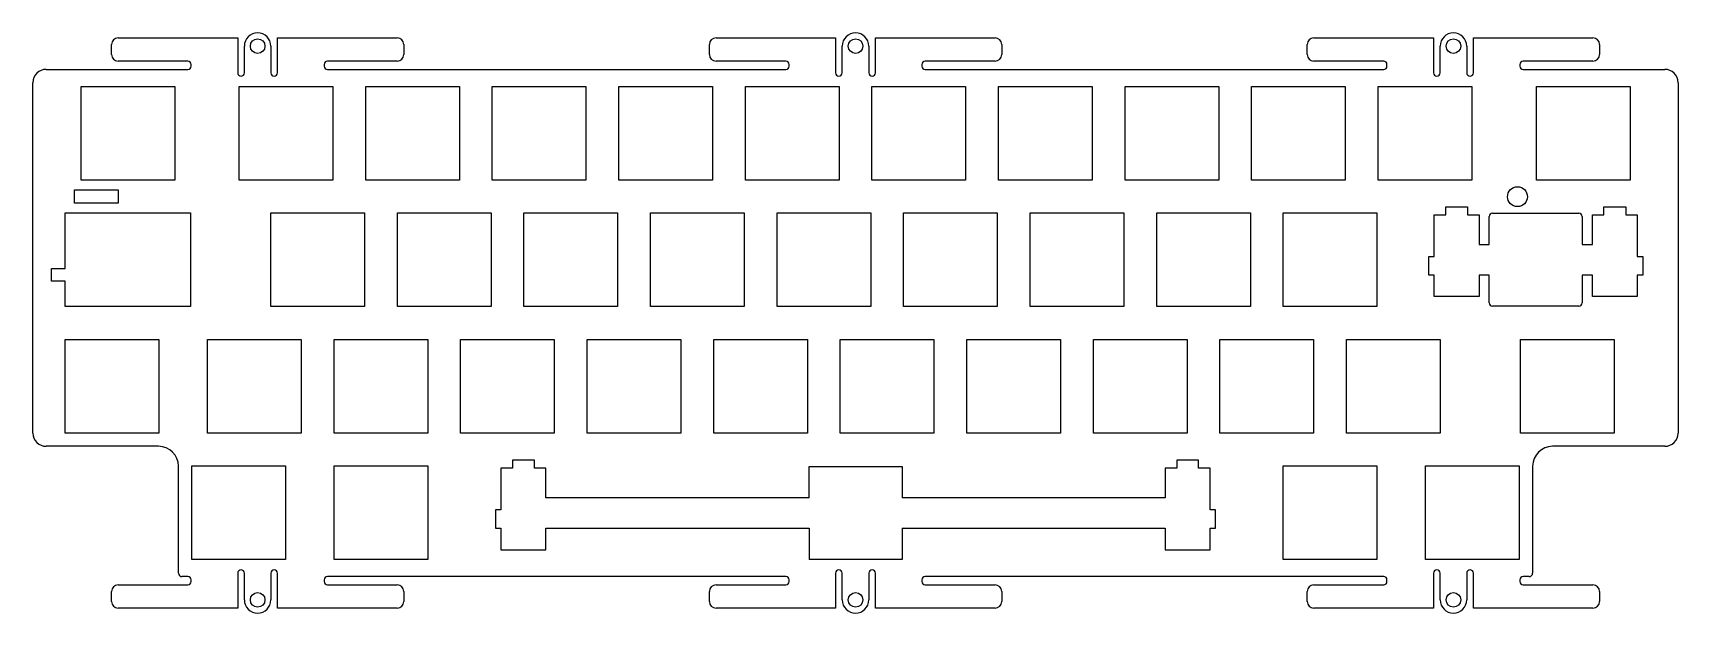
# Model space of a CAD drawing. Header units: millimetres. Extents: x 45 to 293, y -132 to -45.
import ezdxf

# ---------------------------------------------------------------- set-up
doc = ezdxf.new("R2010")
doc.units = ezdxf.units.MM
for name, color, linetype in [('Shape1640', 7, 'CONTINUOUS'), ('Shape1641', 7, 'CONTINUOUS'), ('Shape1642', 7, 'CONTINUOUS'), ('Shape1643', 7, 'CONTINUOUS'), ('Shape1644', 7, 'CONTINUOUS'), ('Shape1645', 7, 'CONTINUOUS'), ('Shape1646', 7, 'CONTINUOUS'), ('Shape1647', 7, 'CONTINUOUS'), ('Shape1648', 7, 'CONTINUOUS'), ('Shape1649', 7, 'CONTINUOUS'), ('Shape1650', 7, 'CONTINUOUS'), ('Shape1651', 7, 'CONTINUOUS'), ('Shape1652', 7, 'CONTINUOUS'), ('Shape1653', 7, 'CONTINUOUS'), ('Shape1654', 7, 'CONTINUOUS'), ('Shape1655', 7, 'CONTINUOUS'), ('Shape1656', 7, 'CONTINUOUS'), ('Shape1657', 7, 'CONTINUOUS'), ('Shape1658', 7, 'CONTINUOUS'), ('Shape1659', 7, 'CONTINUOUS'), ('Shape1660', 7, 'CONTINUOUS'), ('Shape1661', 7, 'CONTINUOUS'), ('Shape1662', 7, 'CONTINUOUS'), ('Shape1663', 7, 'CONTINUOUS'), ('Shape1664', 7, 'CONTINUOUS'), ('Shape1665', 7, 'CONTINUOUS'), ('Shape1666', 7, 'CONTINUOUS'), ('Shape1667', 7, 'CONTINUOUS'), ('Shape1668', 7, 'CONTINUOUS'), ('Shape1669', 7, 'CONTINUOUS'), ('Shape1670', 7, 'CONTINUOUS'), ('Shape1671', 7, 'CONTINUOUS'), ('Shape1672', 7, 'CONTINUOUS'), ('Shape1673', 7, 'CONTINUOUS'), ('Shape1674', 7, 'CONTINUOUS'), ('Shape1675', 7, 'CONTINUOUS'), ('Shape1676', 7, 'CONTINUOUS'), ('Shape1677', 7, 'CONTINUOUS'), ('Shape1678', 7, 'CONTINUOUS'), ('Shape1679', 7, 'CONTINUOUS'), ('Shape1680', 7, 'CONTINUOUS'), ('Shape1681', 7, 'CONTINUOUS'), ('Shape1682', 7, 'CONTINUOUS'), ('Shape1683', 7, 'CONTINUOUS'), ('Shape1684', 7, 'CONTINUOUS'), ('Shape1685', 7, 'CONTINUOUS'), ('Shape1686', 7, 'CONTINUOUS'), ('Shape1687', 7, 'CONTINUOUS'), ('Shape1688', 7, 'CONTINUOUS'), ('Shape1689', 7, 'CONTINUOUS'), ('Shape1690', 7, 'CONTINUOUS'), ('Shape1691', 7, 'CONTINUOUS'), ('Shape1692', 7, 'CONTINUOUS'), ('Shape1693', 7, 'CONTINUOUS'), ('Shape1694', 7, 'CONTINUOUS'), ('Shape1695', 7, 'CONTINUOUS'), ('Shape1696', 7, 'CONTINUOUS'), ('Shape1697', 7, 'CONTINUOUS'), ('Shape1698', 7, 'CONTINUOUS'), ('Shape1699', 7, 'CONTINUOUS'), ('Shape1700', 7, 'CONTINUOUS'), ('Shape1701', 7, 'CONTINUOUS'), ('Shape1702', 7, 'CONTINUOUS'), ('Shape1703', 7, 'CONTINUOUS'), ('Shape1704', 7, 'CONTINUOUS'), ('Shape1705', 7, 'CONTINUOUS'), ('Shape1706', 7, 'CONTINUOUS'), ('Shape1707', 7, 'CONTINUOUS'), ('Shape1708', 7, 'CONTINUOUS'), ('Shape1709', 7, 'CONTINUOUS'), ('Shape1710', 7, 'CONTINUOUS'), ('Shape1711', 7, 'CONTINUOUS'), ('Shape1712', 7, 'CONTINUOUS'), ('Shape1713', 7, 'CONTINUOUS'), ('Shape1714', 7, 'CONTINUOUS'), ('Shape1715', 7, 'CONTINUOUS'), ('Shape1716', 7, 'CONTINUOUS'), ('Shape1717', 7, 'CONTINUOUS'), ('Shape1718', 7, 'CONTINUOUS'), ('Shape1719', 7, 'CONTINUOUS'), ('Shape1720', 7, 'CONTINUOUS'), ('Shape1721', 7, 'CONTINUOUS'), ('Shape1722', 7, 'CONTINUOUS'), ('Shape1723', 7, 'CONTINUOUS'), ('Shape1724', 7, 'CONTINUOUS'), ('Shape1725', 7, 'CONTINUOUS'), ('Shape1726', 7, 'CONTINUOUS'), ('Shape1727', 7, 'CONTINUOUS'), ('Shape1728', 7, 'CONTINUOUS'), ('Shape1729', 7, 'CONTINUOUS'), ('Shape1730', 7, 'CONTINUOUS'), ('Shape1731', 7, 'CONTINUOUS'), ('Shape1732', 7, 'CONTINUOUS'), ('Shape1733', 7, 'CONTINUOUS'), ('Shape1734', 7, 'CONTINUOUS'), ('Shape1735', 7, 'CONTINUOUS'), ('Shape1736', 7, 'CONTINUOUS'), ('Shape1737', 7, 'CONTINUOUS'), ('Shape1738', 7, 'CONTINUOUS'), ('Shape1739', 7, 'CONTINUOUS'), ('Shape1740', 7, 'CONTINUOUS'), ('Shape1741', 7, 'CONTINUOUS'), ('Shape1742', 7, 'CONTINUOUS'), ('Shape1743', 7, 'CONTINUOUS'), ('Shape1744', 7, 'CONTINUOUS'), ('Shape1745', 7, 'CONTINUOUS'), ('Shape1746', 7, 'CONTINUOUS'), ('Shape1747', 7, 'CONTINUOUS'), ('Shape1748', 7, 'CONTINUOUS'), ('Shape1749', 7, 'CONTINUOUS'), ('Shape1750', 7, 'CONTINUOUS'), ('Shape1751', 7, 'CONTINUOUS'), ('Shape1752', 7, 'CONTINUOUS'), ('Shape1753', 7, 'CONTINUOUS'), ('Shape1754', 7, 'CONTINUOUS'), ('Shape1755', 7, 'CONTINUOUS'), ('Shape1756', 7, 'CONTINUOUS'), ('Shape1757', 7, 'CONTINUOUS'), ('Shape1758', 7, 'CONTINUOUS'), ('Shape1759', 7, 'CONTINUOUS'), ('Shape1760', 7, 'CONTINUOUS'), ('Shape1761', 7, 'CONTINUOUS'), ('Shape1762', 7, 'CONTINUOUS'), ('Shape1763', 7, 'CONTINUOUS'), ('Shape1764', 7, 'CONTINUOUS'), ('Shape1765', 7, 'CONTINUOUS'), ('Shape1766', 7, 'CONTINUOUS'), ('Shape1767', 7, 'CONTINUOUS'), ('Shape1768', 7, 'CONTINUOUS'), ('Shape1769', 7, 'CONTINUOUS'), ('Shape1770', 7, 'CONTINUOUS'), ('Shape1771', 7, 'CONTINUOUS'), ('Shape1772', 7, 'CONTINUOUS'), ('Shape1773', 7, 'CONTINUOUS'), ('Shape1774', 7, 'CONTINUOUS'), ('Shape1775', 7, 'CONTINUOUS'), ('Shape1776', 7, 'CONTINUOUS'), ('Shape1777', 7, 'CONTINUOUS'), ('Shape1778', 7, 'CONTINUOUS'), ('Shape1779', 7, 'CONTINUOUS'), ('Shape1780', 7, 'CONTINUOUS'), ('Shape1781', 7, 'CONTINUOUS'), ('Shape1782', 7, 'CONTINUOUS'), ('Shape1783', 7, 'CONTINUOUS'), ('Shape1784', 7, 'CONTINUOUS'), ('Shape1785', 7, 'CONTINUOUS'), ('Shape1786', 7, 'CONTINUOUS'), ('Shape1787', 7, 'CONTINUOUS'), ('Shape1788', 7, 'CONTINUOUS'), ('Shape1789', 7, 'CONTINUOUS'), ('Shape1790', 7, 'CONTINUOUS'), ('Shape1791', 7, 'CONTINUOUS'), ('Shape1792', 7, 'CONTINUOUS'), ('Shape1793', 7, 'CONTINUOUS'), ('Shape1794', 7, 'CONTINUOUS'), ('Shape1795', 7, 'CONTINUOUS'), ('Shape1796', 7, 'CONTINUOUS'), ('Shape1797', 7, 'CONTINUOUS'), ('Shape1798', 7, 'CONTINUOUS'), ('Shape1799', 7, 'CONTINUOUS'), ('Shape1800', 7, 'CONTINUOUS'), ('Shape1801', 7, 'CONTINUOUS'), ('Shape1802', 7, 'CONTINUOUS'), ('Shape1803', 7, 'CONTINUOUS'), ('Shape1804', 7, 'CONTINUOUS'), ('Shape1805', 7, 'CONTINUOUS'), ('Shape1806', 7, 'CONTINUOUS'), ('Shape1807', 7, 'CONTINUOUS'), ('Shape1808', 7, 'CONTINUOUS'), ('Shape1809', 7, 'CONTINUOUS'), ('Shape1810', 7, 'CONTINUOUS'), ('Shape1811', 7, 'CONTINUOUS'), ('Shape1812', 7, 'CONTINUOUS'), ('Shape1813', 7, 'CONTINUOUS'), ('Shape1814', 7, 'CONTINUOUS'), ('Shape1815', 7, 'CONTINUOUS'), ('Shape1816', 7, 'CONTINUOUS'), ('Shape1817', 7, 'CONTINUOUS'), ('Shape2060', 7, 'CONTINUOUS'), ('Shape2061', 7, 'CONTINUOUS'), ('Shape2062', 7, 'CONTINUOUS'), ('Shape2063', 7, 'CONTINUOUS'), ('Shape2064', 7, 'CONTINUOUS'), ('Shape2065', 7, 'CONTINUOUS'), ('Shape2066', 7, 'CONTINUOUS'), ('Shape2067', 7, 'CONTINUOUS'), ('Shape2068', 7, 'CONTINUOUS'), ('Shape2069', 7, 'CONTINUOUS'), ('Shape2070', 7, 'CONTINUOUS'), ('Shape2071', 7, 'CONTINUOUS'), ('Shape2072', 7, 'CONTINUOUS'), ('Shape2073', 7, 'CONTINUOUS'), ('Shape2074', 7, 'CONTINUOUS'), ('Shape2075', 7, 'CONTINUOUS'), ('Shape2076', 7, 'CONTINUOUS'), ('Shape2077', 7, 'CONTINUOUS'), ('Shape2078', 7, 'CONTINUOUS'), ('Shape2079', 7, 'CONTINUOUS'), ('Shape2080', 7, 'CONTINUOUS'), ('Shape2081', 7, 'CONTINUOUS'), ('Shape2082', 7, 'CONTINUOUS'), ('Shape2083', 7, 'CONTINUOUS'), ('Shape2084', 7, 'CONTINUOUS'), ('Shape2085', 7, 'CONTINUOUS'), ('Shape2086', 7, 'CONTINUOUS'), ('Shape2087', 7, 'CONTINUOUS'), ('Shape2088', 7, 'CONTINUOUS'), ('Shape2089', 7, 'CONTINUOUS'), ('Shape2090', 7, 'CONTINUOUS'), ('Shape2091', 7, 'CONTINUOUS'), ('Shape2092', 7, 'CONTINUOUS'), ('Shape2093', 7, 'CONTINUOUS'), ('Shape2094', 7, 'CONTINUOUS'), ('Shape2095', 7, 'CONTINUOUS'), ('Shape2096', 7, 'CONTINUOUS'), ('Shape2097', 7, 'CONTINUOUS'), ('Shape2098', 7, 'CONTINUOUS'), ('Shape2099', 7, 'CONTINUOUS'), ('Shape2100', 7, 'CONTINUOUS'), ('Shape2101', 7, 'CONTINUOUS'), ('Shape2102', 7, 'CONTINUOUS'), ('Shape2103', 7, 'CONTINUOUS'), ('Shape2104', 7, 'CONTINUOUS'), ('Shape2105', 7, 'CONTINUOUS'), ('Shape2106', 7, 'CONTINUOUS'), ('Shape2107', 7, 'CONTINUOUS'), ('Shape2108', 7, 'CONTINUOUS'), ('Shape2109', 7, 'CONTINUOUS'), ('Shape2110', 7, 'CONTINUOUS'), ('Shape2111', 7, 'CONTINUOUS'), ('Shape2112', 7, 'CONTINUOUS'), ('Shape2113', 7, 'CONTINUOUS'), ('Shape2114', 7, 'CONTINUOUS'), ('Shape2115', 7, 'CONTINUOUS'), ('Shape2116', 7, 'CONTINUOUS'), ('Shape2117', 7, 'CONTINUOUS'), ('Shape2118', 7, 'CONTINUOUS'), ('Shape2119', 7, 'CONTINUOUS'), ('Shape2120', 7, 'CONTINUOUS'), ('Shape2121', 7, 'CONTINUOUS'), ('Shape2122', 7, 'CONTINUOUS'), ('Shape2123', 7, 'CONTINUOUS'), ('Shape2124', 7, 'CONTINUOUS'), ('Shape2125', 7, 'CONTINUOUS'), ('Shape2126', 7, 'CONTINUOUS'), ('Shape2127', 7, 'CONTINUOUS'), ('Shape2128', 7, 'CONTINUOUS'), ('Shape2129', 7, 'CONTINUOUS'), ('Shape2130', 7, 'CONTINUOUS'), ('Shape2131', 7, 'CONTINUOUS'), ('Shape2132', 7, 'CONTINUOUS'), ('Shape2133', 7, 'CONTINUOUS'), ('Shape2134', 7, 'CONTINUOUS'), ('Shape2135', 7, 'CONTINUOUS'), ('Shape2136', 7, 'CONTINUOUS'), ('Shape2137', 7, 'CONTINUOUS'), ('Shape2138', 7, 'CONTINUOUS'), ('Shape2139', 7, 'CONTINUOUS'), ('Shape2140', 7, 'CONTINUOUS'), ('Shape2141', 7, 'CONTINUOUS'), ('Shape2142', 7, 'CONTINUOUS'), ('Shape2143', 7, 'CONTINUOUS'), ('Shape2144', 7, 'CONTINUOUS'), ('Shape2145', 7, 'CONTINUOUS'), ('Shape2146', 7, 'CONTINUOUS'), ('Shape2147', 7, 'CONTINUOUS'), ('Shape2148', 7, 'CONTINUOUS'), ('Shape2149', 7, 'CONTINUOUS'), ('Shape2150', 7, 'CONTINUOUS'), ('Shape2151', 7, 'CONTINUOUS'), ('Shape2152', 7, 'CONTINUOUS'), ('Shape2153', 7, 'CONTINUOUS'), ('Shape2154', 7, 'CONTINUOUS'), ('Shape2155', 7, 'CONTINUOUS'), ('Shape2156', 7, 'CONTINUOUS'), ('Shape2157', 7, 'CONTINUOUS'), ('Shape2158', 7, 'CONTINUOUS'), ('Shape2159', 7, 'CONTINUOUS'), ('Shape2160', 7, 'CONTINUOUS'), ('Shape2161', 7, 'CONTINUOUS'), ('Shape2162', 7, 'CONTINUOUS'), ('Shape2163', 7, 'CONTINUOUS'), ('Shape2164', 7, 'CONTINUOUS'), ('Shape2165', 7, 'CONTINUOUS'), ('Shape2166', 7, 'CONTINUOUS'), ('Shape2167', 7, 'CONTINUOUS'), ('Shape2168', 7, 'CONTINUOUS'), ('Shape2169', 7, 'CONTINUOUS'), ('Shape2170', 7, 'CONTINUOUS'), ('Shape2171', 7, 'CONTINUOUS'), ('Shape2172', 7, 'CONTINUOUS'), ('Shape2173', 7, 'CONTINUOUS'), ('Shape2174', 7, 'CONTINUOUS'), ('Shape2175', 7, 'CONTINUOUS'), ('Shape2176', 7, 'CONTINUOUS'), ('Shape2177', 7, 'CONTINUOUS'), ('Shape2178', 7, 'CONTINUOUS'), ('Shape2179', 7, 'CONTINUOUS'), ('Shape2180', 7, 'CONTINUOUS'), ('Shape2181', 7, 'CONTINUOUS'), ('Shape2182', 7, 'CONTINUOUS'), ('Shape2183', 7, 'CONTINUOUS'), ('Shape2184', 7, 'CONTINUOUS'), ('Shape2185', 7, 'CONTINUOUS'), ('Shape2186', 7, 'CONTINUOUS'), ('Shape2187', 7, 'CONTINUOUS'), ('Shape2188', 7, 'CONTINUOUS'), ('Shape2189', 7, 'CONTINUOUS'), ('Shape2190', 7, 'CONTINUOUS'), ('Shape2191', 7, 'CONTINUOUS'), ('Shape2192', 7, 'CONTINUOUS'), ('Shape2193', 7, 'CONTINUOUS'), ('Shape2194', 7, 'CONTINUOUS'), ('Shape2195', 7, 'CONTINUOUS'), ('Shape2196', 7, 'CONTINUOUS'), ('Shape2197', 7, 'CONTINUOUS'), ('Shape2198', 7, 'CONTINUOUS'), ('Shape2199', 7, 'CONTINUOUS'), ('Shape2200', 7, 'CONTINUOUS'), ('Shape2201', 7, 'CONTINUOUS'), ('Shape2202', 7, 'CONTINUOUS'), ('Shape2203', 7, 'CONTINUOUS'), ('Shape2204', 7, 'CONTINUOUS'), ('Shape2205', 7, 'CONTINUOUS'), ('Shape2206', 7, 'CONTINUOUS'), ('Shape2207', 7, 'CONTINUOUS'), ('Shape2208', 7, 'CONTINUOUS'), ('Shape2209', 7, 'CONTINUOUS'), ('Shape2210', 7, 'CONTINUOUS'), ('Shape2211', 7, 'CONTINUOUS'), ('Shape2212', 7, 'CONTINUOUS'), ('Shape2213', 7, 'CONTINUOUS'), ('Shape2214', 7, 'CONTINUOUS'), ('Shape2215', 7, 'CONTINUOUS'), ('Shape2216', 7, 'CONTINUOUS'), ('Shape2217', 7, 'CONTINUOUS'), ('Shape2218', 7, 'CONTINUOUS'), ('Shape2219', 7, 'CONTINUOUS'), ('Shape2220', 7, 'CONTINUOUS'), ('Shape2221', 7, 'CONTINUOUS'), ('Shape2222', 7, 'CONTINUOUS'), ('Shape2223', 7, 'CONTINUOUS'), ('Shape2224', 7, 'CONTINUOUS'), ('Shape2225', 7, 'CONTINUOUS'), ('Shape2226', 7, 'CONTINUOUS'), ('Shape2227', 7, 'CONTINUOUS'), ('Shape2228', 7, 'CONTINUOUS'), ('Shape2229', 7, 'CONTINUOUS'), ('Shape2230', 7, 'CONTINUOUS'), ('Shape2231', 7, 'CONTINUOUS'), ('Shape2232', 7, 'CONTINUOUS'), ('Shape2233', 7, 'CONTINUOUS'), ('Shape2234', 7, 'CONTINUOUS'), ('Shape2235', 7, 'CONTINUOUS'), ('Shape2236', 7, 'CONTINUOUS'), ('Shape2237', 7, 'CONTINUOUS'), ('Shape2238', 7, 'CONTINUOUS'), ('Shape2239', 7, 'CONTINUOUS'), ('Shape2240', 7, 'CONTINUOUS'), ('Shape2241', 7, 'CONTINUOUS'), ('Shape2242', 7, 'CONTINUOUS'), ('Shape2243', 7, 'CONTINUOUS'), ('Shape2244', 7, 'CONTINUOUS'), ('Shape2245', 7, 'CONTINUOUS'), ('Shape2246', 7, 'CONTINUOUS'), ('Shape2247', 7, 'CONTINUOUS'), ('Shape2248', 7, 'CONTINUOUS'), ('Shape2249', 7, 'CONTINUOUS'), ('Shape2250', 7, 'CONTINUOUS'), ('Shape2251', 7, 'CONTINUOUS'), ('Shape2252', 7, 'CONTINUOUS'), ('Shape2253', 7, 'CONTINUOUS'), ('Shape2254', 7, 'CONTINUOUS'), ('Shape2255', 7, 'CONTINUOUS'), ('Shape2256', 7, 'CONTINUOUS'), ('Shape2257', 7, 'CONTINUOUS'), ('Shape2258', 7, 'CONTINUOUS'), ('Shape2259', 7, 'CONTINUOUS'), ('Shape2260', 7, 'CONTINUOUS'), ('Shape2261', 7, 'CONTINUOUS'), ('Shape2262', 7, 'CONTINUOUS'), ('Shape2263', 7, 'CONTINUOUS'), ('Shape2264', 7, 'CONTINUOUS'), ('Shape2265', 7, 'CONTINUOUS'), ('Shape2266', 7, 'CONTINUOUS'), ('Shape2267', 7, 'CONTINUOUS'), ('Shape2268', 7, 'CONTINUOUS'), ('Shape2269', 7, 'CONTINUOUS'), ('Shape2270', 7, 'CONTINUOUS'), ('Shape2271', 7, 'CONTINUOUS'), ('Shape2272', 7, 'CONTINUOUS'), ('Shape2273', 7, 'CONTINUOUS'), ('Shape2274', 7, 'CONTINUOUS'), ('Shape2275', 7, 'CONTINUOUS'), ('Shape2444', 7, 'CONTINUOUS'), ('Shape2445', 7, 'CONTINUOUS'), ('Shape2446', 7, 'CONTINUOUS'), ('Shape2447', 7, 'CONTINUOUS'), ('Shape2448', 7, 'CONTINUOUS'), ('Shape2449', 7, 'CONTINUOUS'), ('Shape2450', 7, 'CONTINUOUS'), ('Shape2451', 7, 'CONTINUOUS'), ('Shape2464', 7, 'CONTINUOUS')]:
    doc.layers.add(name, color=color, linetype=linetype)

msp = doc.modelspace()

# ---------------------------------------------------------------- linework, layer by layer
at = {"layer": 'Shape1640'}
msp.add_circle((259.105, -46.8481), 1.1, dxfattribs=at)
at = {"layer": 'Shape1641'}
msp.add_circle((169.105, -46.8481), 1.1, dxfattribs=at)
at = {"layer": 'Shape1642'}
msp.add_circle((79.105, -46.8481), 1.1, dxfattribs=at)
at = {"layer": 'Shape1643'}
msp.add_circle((259.105, -130.247), 1.1, dxfattribs=at)
at = {"layer": 'Shape1644'}
msp.add_circle((169.105, -130.247), 1.1, dxfattribs=at)
at = {"layer": 'Shape1645'}
msp.add_circle((79.105, -130.247), 1.1, dxfattribs=at)
at = {"layer": 'Shape1646'}
msp.add_line((270.525, -126.747), (269.605, -126.747), dxfattribs=at)
at = {"layer": 'Shape1647'}
msp.add_arc((269.605, -127.247), 0.5, 90, 180, dxfattribs=at)
at = {"layer": 'Shape1648'}
msp.add_line((269.105, -127.247), (269.105, -127.497), dxfattribs=at)
at = {"layer": 'Shape1649'}
msp.add_arc((269.605, -127.497), 0.5, 180, -90, dxfattribs=at)
at = {"layer": 'Shape1650'}
msp.add_line((269.605, -127.997), (280.105, -127.997), dxfattribs=at)
at = {"layer": 'Shape1651'}
msp.add_arc((280.105, -128.997), 1, 0, 90, dxfattribs=at)
at = {"layer": 'Shape1652'}
msp.add_line((281.105, -128.997), (281.105, -130.497), dxfattribs=at)
at = {"layer": 'Shape1653'}
msp.add_arc((280.105, -130.497), 1, -90, 0, dxfattribs=at)
at = {"layer": 'Shape1654'}
msp.add_line((280.105, -131.497), (262.105, -131.497), dxfattribs=at)
at = {"layer": 'Shape1655'}
msp.add_line((262.105, -131.497), (262.105, -126.247), dxfattribs=at)
at = {"layer": 'Shape1656'}
msp.add_arc((261.605, -126.247), 0.5, 0, 180, dxfattribs=at)
at = {"layer": 'Shape1657'}
msp.add_line((261.105, -126.247), (261.105, -130.247), dxfattribs=at)
at = {"layer": 'Shape1658'}
msp.add_arc((259.105, -130.247), 2, 180, 0, dxfattribs=at)
at = {"layer": 'Shape1659'}
msp.add_line((257.105, -130.247), (257.105, -126.247), dxfattribs=at)
at = {"layer": 'Shape1660'}
msp.add_arc((256.605, -126.247), 0.5, 0, 180, dxfattribs=at)
at = {"layer": 'Shape1661'}
msp.add_line((256.105, -126.247), (256.105, -131.497), dxfattribs=at)
at = {"layer": 'Shape1662'}
msp.add_line((256.105, -131.497), (238.105, -131.497), dxfattribs=at)
at = {"layer": 'Shape1663'}
msp.add_arc((238.105, -130.497), 1, 180, -90, dxfattribs=at)
at = {"layer": 'Shape1664'}
msp.add_line((237.105, -130.497), (237.105, -128.997), dxfattribs=at)
at = {"layer": 'Shape1665'}
msp.add_arc((238.105, -128.997), 1, 90, 180, dxfattribs=at)
at = {"layer": 'Shape1666'}
msp.add_line((238.105, -127.997), (248.605, -127.997), dxfattribs=at)
at = {"layer": 'Shape1667'}
msp.add_arc((248.605, -127.497), 0.5, -90, 0, dxfattribs=at)
at = {"layer": 'Shape1668'}
msp.add_line((249.105, -127.497), (249.105, -127.247), dxfattribs=at)
at = {"layer": 'Shape1669'}
msp.add_arc((248.605, -127.247), 0.5, 0, 90, dxfattribs=at)
at = {"layer": 'Shape1670'}
msp.add_line((248.605, -126.747), (179.605, -126.747), dxfattribs=at)
at = {"layer": 'Shape1671'}
msp.add_arc((179.605, -127.247), 0.5, 90, 180, dxfattribs=at)
at = {"layer": 'Shape1672'}
msp.add_line((179.105, -127.247), (179.105, -127.497), dxfattribs=at)
at = {"layer": 'Shape1673'}
msp.add_arc((179.605, -127.497), 0.5, 180, -90, dxfattribs=at)
at = {"layer": 'Shape1674'}
msp.add_line((179.605, -127.997), (190.105, -127.997), dxfattribs=at)
at = {"layer": 'Shape1675'}
msp.add_arc((190.105, -128.997), 1, 0, 90, dxfattribs=at)
at = {"layer": 'Shape1676'}
msp.add_line((191.105, -128.997), (191.105, -130.497), dxfattribs=at)
at = {"layer": 'Shape1677'}
msp.add_arc((190.105, -130.497), 1, -90, 0, dxfattribs=at)
at = {"layer": 'Shape1678'}
msp.add_line((190.105, -131.497), (172.105, -131.497), dxfattribs=at)
at = {"layer": 'Shape1679'}
msp.add_line((172.105, -131.497), (172.105, -126.247), dxfattribs=at)
at = {"layer": 'Shape1680'}
msp.add_arc((171.605, -126.247), 0.5, 0, 180, dxfattribs=at)
at = {"layer": 'Shape1681'}
msp.add_line((171.105, -126.247), (171.105, -130.247), dxfattribs=at)
at = {"layer": 'Shape1682'}
msp.add_arc((169.105, -130.247), 2, 180, 0, dxfattribs=at)
at = {"layer": 'Shape1683'}
msp.add_line((167.105, -130.247), (167.105, -126.247), dxfattribs=at)
at = {"layer": 'Shape1684'}
msp.add_arc((166.605, -126.247), 0.5, 0, 180, dxfattribs=at)
at = {"layer": 'Shape1685'}
msp.add_line((166.105, -126.247), (166.105, -131.497), dxfattribs=at)
at = {"layer": 'Shape1686'}
msp.add_line((166.105, -131.497), (148.105, -131.497), dxfattribs=at)
at = {"layer": 'Shape1687'}
msp.add_arc((148.105, -130.497), 1, 180, -90, dxfattribs=at)
at = {"layer": 'Shape1688'}
msp.add_line((147.105, -130.497), (147.105, -128.997), dxfattribs=at)
at = {"layer": 'Shape1689'}
msp.add_arc((148.105, -128.997), 1, 90, 180, dxfattribs=at)
at = {"layer": 'Shape1690'}
msp.add_line((148.105, -127.997), (158.605, -127.997), dxfattribs=at)
at = {"layer": 'Shape1691'}
msp.add_arc((158.605, -127.497), 0.5, -90, 0, dxfattribs=at)
at = {"layer": 'Shape1692'}
msp.add_line((159.105, -127.497), (159.105, -127.247), dxfattribs=at)
at = {"layer": 'Shape1693'}
msp.add_arc((158.605, -127.247), 0.5, 0, 90, dxfattribs=at)
at = {"layer": 'Shape1694'}
msp.add_line((158.605, -126.747), (89.605, -126.747), dxfattribs=at)
at = {"layer": 'Shape1695'}
msp.add_arc((89.605, -127.247), 0.5, 90, 180, dxfattribs=at)
at = {"layer": 'Shape1696'}
msp.add_line((89.105, -127.247), (89.105, -127.497), dxfattribs=at)
at = {"layer": 'Shape1697'}
msp.add_arc((89.605, -127.497), 0.5, 180, -90, dxfattribs=at)
at = {"layer": 'Shape1698'}
msp.add_line((89.605, -127.997), (100.105, -127.997), dxfattribs=at)
at = {"layer": 'Shape1699'}
msp.add_arc((100.105, -128.997), 1, 0, 90, dxfattribs=at)
at = {"layer": 'Shape1700'}
msp.add_line((101.105, -128.997), (101.105, -130.497), dxfattribs=at)
at = {"layer": 'Shape1701'}
msp.add_arc((100.105, -130.497), 1, -90, 0, dxfattribs=at)
at = {"layer": 'Shape1702'}
msp.add_line((100.105, -131.497), (82.105, -131.497), dxfattribs=at)
at = {"layer": 'Shape1703'}
msp.add_line((82.105, -131.497), (82.105, -126.247), dxfattribs=at)
at = {"layer": 'Shape1704'}
msp.add_arc((81.605, -126.247), 0.5, 0, 180, dxfattribs=at)
at = {"layer": 'Shape1705'}
msp.add_line((81.105, -126.247), (81.105, -130.247), dxfattribs=at)
at = {"layer": 'Shape1706'}
msp.add_arc((79.105, -130.247), 2, 180, 0, dxfattribs=at)
at = {"layer": 'Shape1707'}
msp.add_line((77.105, -130.247), (77.105, -126.247), dxfattribs=at)
at = {"layer": 'Shape1708'}
msp.add_arc((76.605, -126.247), 0.5, 0, 180, dxfattribs=at)
at = {"layer": 'Shape1709'}
msp.add_line((76.105, -126.247), (76.105, -131.497), dxfattribs=at)
at = {"layer": 'Shape1710'}
msp.add_line((76.105, -131.497), (58.105, -131.497), dxfattribs=at)
at = {"layer": 'Shape1711'}
msp.add_arc((58.105, -130.497), 1, 180, -90, dxfattribs=at)
at = {"layer": 'Shape1712'}
msp.add_line((57.105, -130.497), (57.105, -128.997), dxfattribs=at)
at = {"layer": 'Shape1713'}
msp.add_arc((58.105, -128.997), 1, 90, 180, dxfattribs=at)
at = {"layer": 'Shape1714'}
msp.add_line((58.105, -127.997), (68.605, -127.997), dxfattribs=at)
at = {"layer": 'Shape1715'}
msp.add_arc((68.605, -127.497), 0.5, -90, 0, dxfattribs=at)
at = {"layer": 'Shape1716'}
msp.add_line((69.105, -127.497), (69.105, -127.247), dxfattribs=at)
at = {"layer": 'Shape1717'}
msp.add_arc((68.605, -127.247), 0.5, 0, 90, dxfattribs=at)
at = {"layer": 'Shape1718'}
msp.add_line((68.605, -126.747), (67.685, -126.747), dxfattribs=at)
at = {"layer": 'Shape1719'}
msp.add_arc((67.685, -126.247), 0.5, 180, -90, dxfattribs=at)
at = {"layer": 'Shape1720'}
msp.add_line((67.185, -126.247), (67.185, -110.122), dxfattribs=at)
at = {"layer": 'Shape1721'}
msp.add_arc((64.185, -110.122), 3, 0, 90, dxfattribs=at)
at = {"layer": 'Shape1722'}
msp.add_line((64.185, -107.122), (47.275, -107.122), dxfattribs=at)
at = {"layer": 'Shape1723'}
msp.add_arc((47.275, -105.122), 2, 180, -90, dxfattribs=at)
at = {"layer": 'Shape1724'}
msp.add_line((45.275, -105.122), (45.275, -52.3471), dxfattribs=at)
at = {"layer": 'Shape1725'}
msp.add_arc((47.275, -52.3471), 2, 90, 180, dxfattribs=at)
at = {"layer": 'Shape1726'}
msp.add_line((47.275, -50.3471), (68.605, -50.3471), dxfattribs=at)
at = {"layer": 'Shape1727'}
msp.add_arc((68.605, -49.8471), 0.5, -90, 0, dxfattribs=at)
at = {"layer": 'Shape1728'}
msp.add_line((69.105, -49.8471), (69.105, -49.5981), dxfattribs=at)
at = {"layer": 'Shape1729'}
msp.add_arc((68.605, -49.5981), 0.5, 0, 90, dxfattribs=at)
at = {"layer": 'Shape1730'}
msp.add_line((68.605, -49.0981), (58.105, -49.0981), dxfattribs=at)
at = {"layer": 'Shape1731'}
msp.add_arc((58.105, -48.0981), 1, 180, -90, dxfattribs=at)
at = {"layer": 'Shape1732'}
msp.add_line((57.105, -48.0981), (57.105, -46.5981), dxfattribs=at)
at = {"layer": 'Shape1733'}
msp.add_arc((58.105, -46.5981), 1, 90, 180, dxfattribs=at)
at = {"layer": 'Shape1734'}
msp.add_line((58.105, -45.5981), (76.105, -45.5981), dxfattribs=at)
at = {"layer": 'Shape1735'}
msp.add_line((76.105, -45.5981), (76.105, -50.8481), dxfattribs=at)
at = {"layer": 'Shape1736'}
msp.add_arc((76.605, -50.8481), 0.5, 180, 0, dxfattribs=at)
at = {"layer": 'Shape1737'}
msp.add_line((77.105, -50.8481), (77.105, -46.8481), dxfattribs=at)
at = {"layer": 'Shape1738'}
msp.add_arc((79.105, -46.8481), 2, 0, 180, dxfattribs=at)
at = {"layer": 'Shape1739'}
msp.add_line((81.105, -46.8481), (81.105, -50.8481), dxfattribs=at)
at = {"layer": 'Shape1740'}
msp.add_arc((81.605, -50.8481), 0.5, 180, 0, dxfattribs=at)
at = {"layer": 'Shape1741'}
msp.add_line((82.105, -50.8481), (82.105, -45.5981), dxfattribs=at)
at = {"layer": 'Shape1742'}
msp.add_line((82.105, -45.5981), (100.105, -45.5981), dxfattribs=at)
at = {"layer": 'Shape1743'}
msp.add_arc((100.105, -46.5981), 1, 0, 90, dxfattribs=at)
at = {"layer": 'Shape1744'}
msp.add_line((101.105, -46.5981), (101.105, -48.0981), dxfattribs=at)
at = {"layer": 'Shape1745'}
msp.add_arc((100.105, -48.0981), 1, -90, 0, dxfattribs=at)
at = {"layer": 'Shape1746'}
msp.add_line((100.105, -49.0981), (89.605, -49.0981), dxfattribs=at)
at = {"layer": 'Shape1747'}
msp.add_arc((89.605, -49.5981), 0.5, 90, 180, dxfattribs=at)
at = {"layer": 'Shape1748'}
msp.add_line((89.105, -49.5981), (89.105, -49.8471), dxfattribs=at)
at = {"layer": 'Shape1749'}
msp.add_arc((89.605, -49.8471), 0.5, 180, -90, dxfattribs=at)
at = {"layer": 'Shape1750'}
msp.add_line((89.605, -50.3471), (158.605, -50.3471), dxfattribs=at)
at = {"layer": 'Shape1751'}
msp.add_arc((158.605, -49.8471), 0.5, -90, 0, dxfattribs=at)
at = {"layer": 'Shape1752'}
msp.add_line((159.105, -49.8471), (159.105, -49.5981), dxfattribs=at)
at = {"layer": 'Shape1753'}
msp.add_arc((158.605, -49.5981), 0.5, 0, 90, dxfattribs=at)
at = {"layer": 'Shape1754'}
msp.add_line((158.605, -49.0981), (148.105, -49.0981), dxfattribs=at)
at = {"layer": 'Shape1755'}
msp.add_arc((148.105, -48.0981), 1, 180, -90, dxfattribs=at)
at = {"layer": 'Shape1756'}
msp.add_line((147.105, -48.0981), (147.105, -46.5981), dxfattribs=at)
at = {"layer": 'Shape1757'}
msp.add_arc((148.105, -46.5981), 1, 90, 180, dxfattribs=at)
at = {"layer": 'Shape1758'}
msp.add_line((148.105, -45.5981), (166.105, -45.5981), dxfattribs=at)
at = {"layer": 'Shape1759'}
msp.add_line((166.105, -45.5981), (166.105, -50.8481), dxfattribs=at)
at = {"layer": 'Shape1760'}
msp.add_arc((166.605, -50.8481), 0.5, 180, 0, dxfattribs=at)
at = {"layer": 'Shape1761'}
msp.add_line((167.105, -50.8481), (167.105, -46.8481), dxfattribs=at)
at = {"layer": 'Shape1762'}
msp.add_arc((169.105, -46.8481), 2, 0, 180, dxfattribs=at)
at = {"layer": 'Shape1763'}
msp.add_line((171.105, -46.8481), (171.105, -50.8481), dxfattribs=at)
at = {"layer": 'Shape1764'}
msp.add_arc((171.605, -50.8481), 0.5, 180, 0, dxfattribs=at)
at = {"layer": 'Shape1765'}
msp.add_line((172.105, -50.8481), (172.105, -45.5981), dxfattribs=at)
at = {"layer": 'Shape1766'}
msp.add_line((172.105, -45.5981), (190.105, -45.5981), dxfattribs=at)
at = {"layer": 'Shape1767'}
msp.add_arc((190.105, -46.5981), 1, 0, 90, dxfattribs=at)
at = {"layer": 'Shape1768'}
msp.add_line((191.105, -46.5981), (191.105, -48.0981), dxfattribs=at)
at = {"layer": 'Shape1769'}
msp.add_arc((190.105, -48.0981), 1, -90, 0, dxfattribs=at)
at = {"layer": 'Shape1770'}
msp.add_line((190.105, -49.0981), (179.605, -49.0981), dxfattribs=at)
at = {"layer": 'Shape1771'}
msp.add_arc((179.605, -49.5981), 0.5, 90, 180, dxfattribs=at)
at = {"layer": 'Shape1772'}
msp.add_line((179.105, -49.5981), (179.105, -49.8471), dxfattribs=at)
at = {"layer": 'Shape1773'}
msp.add_arc((179.605, -49.8471), 0.5, 180, -90, dxfattribs=at)
at = {"layer": 'Shape1774'}
msp.add_line((179.605, -50.3471), (248.605, -50.3471), dxfattribs=at)
at = {"layer": 'Shape1775'}
msp.add_arc((248.605, -49.8471), 0.5, -90, 0, dxfattribs=at)
at = {"layer": 'Shape1776'}
msp.add_line((249.105, -49.8471), (249.105, -49.5981), dxfattribs=at)
at = {"layer": 'Shape1777'}
msp.add_arc((248.605, -49.5981), 0.5, 0, 90, dxfattribs=at)
at = {"layer": 'Shape1778'}
msp.add_line((248.605, -49.0981), (238.105, -49.0981), dxfattribs=at)
at = {"layer": 'Shape1779'}
msp.add_arc((238.105, -48.0981), 1, 180, -90, dxfattribs=at)
at = {"layer": 'Shape1780'}
msp.add_line((237.105, -48.0981), (237.105, -46.5981), dxfattribs=at)
at = {"layer": 'Shape1781'}
msp.add_arc((238.105, -46.5981), 1, 90, 180, dxfattribs=at)
at = {"layer": 'Shape1782'}
msp.add_line((238.105, -45.5981), (256.105, -45.5981), dxfattribs=at)
at = {"layer": 'Shape1783'}
msp.add_line((256.105, -45.5981), (256.105, -50.8481), dxfattribs=at)
at = {"layer": 'Shape1784'}
msp.add_arc((256.605, -50.8481), 0.5, 180, 0, dxfattribs=at)
at = {"layer": 'Shape1785'}
msp.add_line((257.105, -50.8481), (257.105, -46.8481), dxfattribs=at)
at = {"layer": 'Shape1786'}
msp.add_arc((259.105, -46.8481), 2, 0, 180, dxfattribs=at)
at = {"layer": 'Shape1787'}
msp.add_line((261.105, -46.8481), (261.105, -50.8481), dxfattribs=at)
at = {"layer": 'Shape1788'}
msp.add_arc((261.605, -50.8481), 0.5, 180, 0, dxfattribs=at)
at = {"layer": 'Shape1789'}
msp.add_line((262.105, -50.8481), (262.105, -45.5981), dxfattribs=at)
at = {"layer": 'Shape1790'}
msp.add_line((262.105, -45.5981), (280.105, -45.5981), dxfattribs=at)
at = {"layer": 'Shape1791'}
msp.add_arc((280.105, -46.5981), 1, 0, 90, dxfattribs=at)
at = {"layer": 'Shape1792'}
msp.add_line((281.105, -46.5981), (281.105, -48.0981), dxfattribs=at)
at = {"layer": 'Shape1793'}
msp.add_arc((280.105, -48.0981), 1, -90, 0, dxfattribs=at)
at = {"layer": 'Shape1794'}
msp.add_line((280.105, -49.0981), (269.605, -49.0981), dxfattribs=at)
at = {"layer": 'Shape1795'}
msp.add_arc((269.605, -49.5981), 0.5, 90, 180, dxfattribs=at)
at = {"layer": 'Shape1796'}
msp.add_line((269.105, -49.5981), (269.105, -49.8471), dxfattribs=at)
at = {"layer": 'Shape1797'}
msp.add_arc((269.605, -49.8471), 0.5, 180, -90, dxfattribs=at)
at = {"layer": 'Shape1798'}
msp.add_line((269.605, -50.3471), (290.925, -50.3471), dxfattribs=at)
at = {"layer": 'Shape1799'}
msp.add_arc((290.925, -52.3471), 2, 0, 90, dxfattribs=at)
at = {"layer": 'Shape1800'}
msp.add_line((292.925, -52.3471), (292.925, -105.122), dxfattribs=at)
at = {"layer": 'Shape1801'}
msp.add_arc((290.925, -105.122), 2, -90, 0, dxfattribs=at)
at = {"layer": 'Shape1802'}
msp.add_line((290.925, -107.122), (274.025, -107.122), dxfattribs=at)
at = {"layer": 'Shape1803'}
msp.add_arc((274.025, -110.122), 3, 90, 180, dxfattribs=at)
at = {"layer": 'Shape1804'}
msp.add_line((271.025, -110.122), (271.025, -126.247), dxfattribs=at)
at = {"layer": 'Shape1805'}
msp.add_arc((270.525, -126.247), 0.5, -90, 0, dxfattribs=at)
at = {"layer": 'Shape1806'}
msp.add_line((58.095, -68.4971), (58.095, -70.4971), dxfattribs=at)
at = {"layer": 'Shape1807'}
msp.add_line((58.095, -70.4971), (51.515, -70.4971), dxfattribs=at)
at = {"layer": 'Shape1808'}
msp.add_line((51.515, -70.4971), (51.515, -68.4971), dxfattribs=at)
at = {"layer": 'Shape1809'}
msp.add_line((51.515, -68.4971), (58.095, -68.4971), dxfattribs=at)
at = {"layer": 'Shape1810'}
msp.add_line((69.185, -110.072), (83.285, -110.072), dxfattribs=at)
at = {"layer": 'Shape1811'}
msp.add_line((83.285, -110.072), (83.285, -124.172), dxfattribs=at)
at = {"layer": 'Shape1812'}
msp.add_line((83.285, -124.172), (69.185, -124.172), dxfattribs=at)
at = {"layer": 'Shape1813'}
msp.add_line((69.185, -124.172), (69.185, -110.072), dxfattribs=at)
at = {"layer": 'Shape1814'}
msp.add_line((52.515, -52.9221), (66.615, -52.9221), dxfattribs=at)
at = {"layer": 'Shape1815'}
msp.add_line((66.615, -52.9221), (66.615, -67.0221), dxfattribs=at)
at = {"layer": 'Shape1816'}
msp.add_line((66.615, -67.0221), (52.515, -67.0221), dxfattribs=at)
at = {"layer": 'Shape1817'}
msp.add_line((52.515, -67.0221), (52.515, -52.9221), dxfattribs=at)
at = {"layer": 'Shape2060'}
msp.add_line((254.925, -124.172), (254.925, -110.072), dxfattribs=at)
at = {"layer": 'Shape2061'}
msp.add_line((254.925, -110.072), (269.025, -110.072), dxfattribs=at)
at = {"layer": 'Shape2062'}
msp.add_line((269.025, -110.072), (269.025, -124.172), dxfattribs=at)
at = {"layer": 'Shape2063'}
msp.add_line((269.025, -124.172), (254.925, -124.172), dxfattribs=at)
at = {"layer": 'Shape2064'}
msp.add_line((247.595, -110.072), (247.595, -124.172), dxfattribs=at)
at = {"layer": 'Shape2065'}
msp.add_line((247.595, -124.172), (233.495, -124.172), dxfattribs=at)
at = {"layer": 'Shape2066'}
msp.add_line((233.495, -124.172), (233.495, -110.072), dxfattribs=at)
at = {"layer": 'Shape2067'}
msp.add_line((233.495, -110.072), (247.595, -110.072), dxfattribs=at)
at = {"layer": 'Shape2068'}
msp.add_line((104.715, -110.072), (104.715, -124.172), dxfattribs=at)
at = {"layer": 'Shape2069'}
msp.add_line((104.715, -124.172), (90.615, -124.172), dxfattribs=at)
at = {"layer": 'Shape2070'}
msp.add_line((90.615, -124.172), (90.615, -110.072), dxfattribs=at)
at = {"layer": 'Shape2071'}
msp.add_line((90.615, -110.072), (104.715, -110.072), dxfattribs=at)
at = {"layer": 'Shape2072'}
msp.add_line((215.725, -122.701), (222.475, -122.701), dxfattribs=at)
at = {"layer": 'Shape2073'}
msp.add_line((222.475, -122.701), (222.475, -119.471), dxfattribs=at)
at = {"layer": 'Shape2074'}
msp.add_line((222.475, -119.471), (223.305, -119.471), dxfattribs=at)
at = {"layer": 'Shape2075'}
msp.add_line((223.305, -119.471), (223.305, -116.671), dxfattribs=at)
at = {"layer": 'Shape2076'}
msp.add_line((223.305, -116.671), (222.475, -116.671), dxfattribs=at)
at = {"layer": 'Shape2077'}
msp.add_line((222.475, -116.671), (222.475, -110.401), dxfattribs=at)
at = {"layer": 'Shape2078'}
msp.add_line((222.475, -110.401), (220.755, -110.401), dxfattribs=at)
at = {"layer": 'Shape2079'}
msp.add_line((220.755, -110.401), (220.755, -109.201), dxfattribs=at)
at = {"layer": 'Shape2080'}
msp.add_line((220.755, -109.201), (217.455, -109.201), dxfattribs=at)
at = {"layer": 'Shape2081'}
msp.add_line((217.455, -109.201), (217.455, -110.401), dxfattribs=at)
at = {"layer": 'Shape2082'}
msp.add_line((217.455, -110.401), (215.725, -110.401), dxfattribs=at)
at = {"layer": 'Shape2083'}
msp.add_line((215.725, -110.401), (215.725, -114.871), dxfattribs=at)
at = {"layer": 'Shape2084'}
msp.add_line((215.725, -114.871), (176.105, -114.871), dxfattribs=at)
at = {"layer": 'Shape2085'}
msp.add_line((162.105, -114.871), (122.475, -114.871), dxfattribs=at)
at = {"layer": 'Shape2086'}
msp.add_line((122.475, -114.871), (122.475, -110.401), dxfattribs=at)
at = {"layer": 'Shape2087'}
msp.add_line((122.475, -110.401), (120.755, -110.401), dxfattribs=at)
at = {"layer": 'Shape2088'}
msp.add_line((120.755, -110.401), (120.755, -109.201), dxfattribs=at)
at = {"layer": 'Shape2089'}
msp.add_line((120.755, -109.201), (117.455, -109.201), dxfattribs=at)
at = {"layer": 'Shape2090'}
msp.add_line((117.455, -109.201), (117.455, -110.401), dxfattribs=at)
at = {"layer": 'Shape2091'}
msp.add_line((117.455, -110.401), (115.725, -110.401), dxfattribs=at)
at = {"layer": 'Shape2092'}
msp.add_line((115.725, -110.401), (115.725, -116.671), dxfattribs=at)
at = {"layer": 'Shape2093'}
msp.add_line((115.725, -116.671), (114.905, -116.671), dxfattribs=at)
at = {"layer": 'Shape2094'}
msp.add_line((114.905, -116.671), (114.905, -119.471), dxfattribs=at)
at = {"layer": 'Shape2095'}
msp.add_line((114.905, -119.471), (115.725, -119.471), dxfattribs=at)
at = {"layer": 'Shape2096'}
msp.add_line((115.725, -119.471), (115.725, -122.701), dxfattribs=at)
at = {"layer": 'Shape2097'}
msp.add_line((115.725, -122.701), (122.475, -122.701), dxfattribs=at)
at = {"layer": 'Shape2098'}
msp.add_line((122.475, -122.701), (122.475, -119.471), dxfattribs=at)
at = {"layer": 'Shape2099'}
msp.add_line((122.475, -119.471), (162.105, -119.471), dxfattribs=at)
at = {"layer": 'Shape2100'}
msp.add_line((176.105, -119.471), (215.725, -119.471), dxfattribs=at)
at = {"layer": 'Shape2101'}
msp.add_line((215.725, -119.471), (215.725, -122.701), dxfattribs=at)
at = {"layer": 'Shape2102'}
msp.add_line((162.105, -114.871), (162.105, -110.171), dxfattribs=at)
at = {"layer": 'Shape2103'}
msp.add_line((162.105, -110.171), (176.105, -110.171), dxfattribs=at)
at = {"layer": 'Shape2104'}
msp.add_line((176.105, -110.171), (176.105, -114.871), dxfattribs=at)
at = {"layer": 'Shape2105'}
msp.add_line((176.105, -124.172), (162.105, -124.172), dxfattribs=at)
at = {"layer": 'Shape2106'}
msp.add_line((176.105, -119.471), (176.105, -124.172), dxfattribs=at)
at = {"layer": 'Shape2107'}
msp.add_line((162.105, -119.471), (162.105, -124.172), dxfattribs=at)
at = {"layer": 'Shape2108'}
msp.add_line((285.695, -52.9221), (285.695, -67.0221), dxfattribs=at)
at = {"layer": 'Shape2109'}
msp.add_line((285.695, -67.0221), (271.595, -67.0221), dxfattribs=at)
at = {"layer": 'Shape2110'}
msp.add_line((271.595, -67.0221), (271.595, -52.9221), dxfattribs=at)
at = {"layer": 'Shape2111'}
msp.add_line((271.595, -52.9221), (285.695, -52.9221), dxfattribs=at)
at = {"layer": 'Shape2112'}
msp.add_line((50.135, -71.9721), (68.995, -71.9721), dxfattribs=at)
at = {"layer": 'Shape2113'}
msp.add_line((68.995, -71.9721), (68.995, -86.0721), dxfattribs=at)
at = {"layer": 'Shape2114'}
msp.add_line((68.995, -86.0721), (50.135, -86.0721), dxfattribs=at)
at = {"layer": 'Shape2115'}
msp.add_line((50.135, -86.0721), (50.135, -82.2411), dxfattribs=at)
at = {"layer": 'Shape2116'}
msp.add_line((50.135, -82.2411), (48.095, -82.2411), dxfattribs=at)
at = {"layer": 'Shape2117'}
msp.add_line((48.095, -82.2411), (48.095, -80.3411), dxfattribs=at)
at = {"layer": 'Shape2118'}
msp.add_line((48.095, -80.3411), (50.135, -80.3411), dxfattribs=at)
at = {"layer": 'Shape2119'}
msp.add_line((50.135, -80.3411), (50.135, -71.9721), dxfattribs=at)
at = {"layer": 'Shape2120'}
msp.add_line((114.425, -67.0221), (114.425, -52.9221), dxfattribs=at)
at = {"layer": 'Shape2121'}
msp.add_line((114.425, -52.9221), (128.525, -52.9221), dxfattribs=at)
at = {"layer": 'Shape2122'}
msp.add_line((128.525, -52.9221), (128.525, -67.0221), dxfattribs=at)
at = {"layer": 'Shape2123'}
msp.add_line((128.525, -67.0221), (114.425, -67.0221), dxfattribs=at)
at = {"layer": 'Shape2124'}
msp.add_line((269.215, -105.122), (269.215, -91.0221), dxfattribs=at)
at = {"layer": 'Shape2125'}
msp.add_line((269.215, -91.0221), (283.315, -91.0221), dxfattribs=at)
at = {"layer": 'Shape2126'}
msp.add_line((283.315, -91.0221), (283.315, -105.122), dxfattribs=at)
at = {"layer": 'Shape2127'}
msp.add_line((283.315, -105.122), (269.215, -105.122), dxfattribs=at)
at = {"layer": 'Shape2128'}
msp.add_line((243.015, -105.122), (243.015, -91.0221), dxfattribs=at)
at = {"layer": 'Shape2129'}
msp.add_line((243.015, -91.0221), (257.115, -91.0221), dxfattribs=at)
at = {"layer": 'Shape2130'}
msp.add_line((257.115, -91.0221), (257.115, -105.122), dxfattribs=at)
at = {"layer": 'Shape2131'}
msp.add_line((257.115, -105.122), (243.015, -105.122), dxfattribs=at)
at = {"layer": 'Shape2132'}
msp.add_line((223.965, -105.122), (223.965, -91.0221), dxfattribs=at)
at = {"layer": 'Shape2133'}
msp.add_line((223.965, -91.0221), (238.065, -91.0221), dxfattribs=at)
at = {"layer": 'Shape2134'}
msp.add_line((238.065, -91.0221), (238.065, -105.122), dxfattribs=at)
at = {"layer": 'Shape2135'}
msp.add_line((238.065, -105.122), (223.965, -105.122), dxfattribs=at)
at = {"layer": 'Shape2136'}
msp.add_line((204.915, -105.122), (204.915, -91.0221), dxfattribs=at)
at = {"layer": 'Shape2137'}
msp.add_line((204.915, -91.0221), (219.015, -91.0221), dxfattribs=at)
at = {"layer": 'Shape2138'}
msp.add_line((219.015, -91.0221), (219.015, -105.122), dxfattribs=at)
at = {"layer": 'Shape2139'}
msp.add_line((219.015, -105.122), (204.915, -105.122), dxfattribs=at)
at = {"layer": 'Shape2140'}
msp.add_line((185.865, -105.122), (185.865, -91.0221), dxfattribs=at)
at = {"layer": 'Shape2141'}
msp.add_line((185.865, -91.0221), (199.965, -91.0221), dxfattribs=at)
at = {"layer": 'Shape2142'}
msp.add_line((199.965, -91.0221), (199.965, -105.122), dxfattribs=at)
at = {"layer": 'Shape2143'}
msp.add_line((199.965, -105.122), (185.865, -105.122), dxfattribs=at)
at = {"layer": 'Shape2144'}
msp.add_line((166.815, -105.122), (166.815, -91.0221), dxfattribs=at)
at = {"layer": 'Shape2145'}
msp.add_line((166.815, -91.0221), (180.915, -91.0221), dxfattribs=at)
at = {"layer": 'Shape2146'}
msp.add_line((180.915, -91.0221), (180.915, -105.122), dxfattribs=at)
at = {"layer": 'Shape2147'}
msp.add_line((180.915, -105.122), (166.815, -105.122), dxfattribs=at)
at = {"layer": 'Shape2148'}
msp.add_line((147.765, -105.122), (147.765, -91.0221), dxfattribs=at)
at = {"layer": 'Shape2149'}
msp.add_line((147.765, -91.0221), (161.865, -91.0221), dxfattribs=at)
at = {"layer": 'Shape2150'}
msp.add_line((161.865, -91.0221), (161.865, -105.122), dxfattribs=at)
at = {"layer": 'Shape2151'}
msp.add_line((161.865, -105.122), (147.765, -105.122), dxfattribs=at)
at = {"layer": 'Shape2152'}
msp.add_line((128.715, -105.122), (128.715, -91.0221), dxfattribs=at)
at = {"layer": 'Shape2153'}
msp.add_line((128.715, -91.0221), (142.815, -91.0221), dxfattribs=at)
at = {"layer": 'Shape2154'}
msp.add_line((142.815, -91.0221), (142.815, -105.122), dxfattribs=at)
at = {"layer": 'Shape2155'}
msp.add_line((142.815, -105.122), (128.715, -105.122), dxfattribs=at)
at = {"layer": 'Shape2156'}
msp.add_line((109.665, -105.122), (109.665, -91.0221), dxfattribs=at)
at = {"layer": 'Shape2157'}
msp.add_line((109.665, -91.0221), (123.765, -91.0221), dxfattribs=at)
at = {"layer": 'Shape2158'}
msp.add_line((123.765, -91.0221), (123.765, -105.122), dxfattribs=at)
at = {"layer": 'Shape2159'}
msp.add_line((123.765, -105.122), (109.665, -105.122), dxfattribs=at)
at = {"layer": 'Shape2160'}
msp.add_line((90.615, -105.122), (90.615, -91.0221), dxfattribs=at)
at = {"layer": 'Shape2161'}
msp.add_line((90.615, -91.0221), (104.715, -91.0221), dxfattribs=at)
at = {"layer": 'Shape2162'}
msp.add_line((104.715, -91.0221), (104.715, -105.122), dxfattribs=at)
at = {"layer": 'Shape2163'}
msp.add_line((104.715, -105.122), (90.615, -105.122), dxfattribs=at)
at = {"layer": 'Shape2164'}
msp.add_line((247.775, -67.0221), (247.775, -52.9221), dxfattribs=at)
at = {"layer": 'Shape2165'}
msp.add_line((247.775, -52.9221), (261.875, -52.9221), dxfattribs=at)
at = {"layer": 'Shape2166'}
msp.add_line((261.875, -52.9221), (261.875, -67.0221), dxfattribs=at)
at = {"layer": 'Shape2167'}
msp.add_line((261.875, -67.0221), (247.775, -67.0221), dxfattribs=at)
at = {"layer": 'Shape2168'}
msp.add_line((228.725, -67.0221), (228.725, -52.9221), dxfattribs=at)
at = {"layer": 'Shape2169'}
msp.add_line((228.725, -52.9221), (242.825, -52.9221), dxfattribs=at)
at = {"layer": 'Shape2170'}
msp.add_line((242.825, -52.9221), (242.825, -67.0221), dxfattribs=at)
at = {"layer": 'Shape2171'}
msp.add_line((242.825, -67.0221), (228.725, -67.0221), dxfattribs=at)
at = {"layer": 'Shape2172'}
msp.add_line((209.675, -67.0221), (209.675, -52.9221), dxfattribs=at)
at = {"layer": 'Shape2173'}
msp.add_line((209.675, -52.9221), (223.775, -52.9221), dxfattribs=at)
at = {"layer": 'Shape2174'}
msp.add_line((223.775, -52.9221), (223.775, -67.0221), dxfattribs=at)
at = {"layer": 'Shape2175'}
msp.add_line((223.775, -67.0221), (209.675, -67.0221), dxfattribs=at)
at = {"layer": 'Shape2176'}
msp.add_line((190.625, -67.0221), (190.625, -52.9221), dxfattribs=at)
at = {"layer": 'Shape2177'}
msp.add_line((190.625, -52.9221), (204.725, -52.9221), dxfattribs=at)
at = {"layer": 'Shape2178'}
msp.add_line((204.725, -52.9221), (204.725, -67.0221), dxfattribs=at)
at = {"layer": 'Shape2179'}
msp.add_line((204.725, -67.0221), (190.625, -67.0221), dxfattribs=at)
at = {"layer": 'Shape2180'}
msp.add_line((171.575, -67.0221), (171.575, -52.9221), dxfattribs=at)
at = {"layer": 'Shape2181'}
msp.add_line((171.575, -52.9221), (185.675, -52.9221), dxfattribs=at)
at = {"layer": 'Shape2182'}
msp.add_line((185.675, -52.9221), (185.675, -67.0221), dxfattribs=at)
at = {"layer": 'Shape2183'}
msp.add_line((185.675, -67.0221), (171.575, -67.0221), dxfattribs=at)
at = {"layer": 'Shape2184'}
msp.add_line((152.525, -67.0221), (152.525, -52.9221), dxfattribs=at)
at = {"layer": 'Shape2185'}
msp.add_line((152.525, -52.9221), (166.625, -52.9221), dxfattribs=at)
at = {"layer": 'Shape2186'}
msp.add_line((166.625, -52.9221), (166.625, -67.0221), dxfattribs=at)
at = {"layer": 'Shape2187'}
msp.add_line((166.625, -67.0221), (152.525, -67.0221), dxfattribs=at)
at = {"layer": 'Shape2188'}
msp.add_line((133.475, -67.0221), (133.475, -52.9221), dxfattribs=at)
at = {"layer": 'Shape2189'}
msp.add_line((133.475, -52.9221), (147.575, -52.9221), dxfattribs=at)
at = {"layer": 'Shape2190'}
msp.add_line((147.575, -52.9221), (147.575, -67.0221), dxfattribs=at)
at = {"layer": 'Shape2191'}
msp.add_line((147.575, -67.0221), (133.475, -67.0221), dxfattribs=at)
at = {"layer": 'Shape2192'}
msp.add_line((95.375, -67.0221), (95.375, -52.9221), dxfattribs=at)
at = {"layer": 'Shape2193'}
msp.add_line((95.375, -52.9221), (109.475, -52.9221), dxfattribs=at)
at = {"layer": 'Shape2194'}
msp.add_line((109.475, -52.9221), (109.475, -67.0221), dxfattribs=at)
at = {"layer": 'Shape2195'}
msp.add_line((109.475, -67.0221), (95.375, -67.0221), dxfattribs=at)
at = {"layer": 'Shape2196'}
msp.add_line((76.325, -67.0221), (76.325, -52.9221), dxfattribs=at)
at = {"layer": 'Shape2197'}
msp.add_line((76.325, -52.9221), (90.425, -52.9221), dxfattribs=at)
at = {"layer": 'Shape2198'}
msp.add_line((90.425, -52.9221), (90.425, -67.0221), dxfattribs=at)
at = {"layer": 'Shape2199'}
msp.add_line((90.425, -67.0221), (76.325, -67.0221), dxfattribs=at)
at = {"layer": 'Shape2200'}
msp.add_line((81.095, -71.9721), (95.195, -71.9721), dxfattribs=at)
at = {"layer": 'Shape2201'}
msp.add_line((95.195, -71.9721), (95.195, -86.0721), dxfattribs=at)
at = {"layer": 'Shape2202'}
msp.add_line((95.195, -86.0721), (81.095, -86.0721), dxfattribs=at)
at = {"layer": 'Shape2203'}
msp.add_line((81.095, -86.0721), (81.095, -71.9721), dxfattribs=at)
at = {"layer": 'Shape2204'}
msp.add_line((100.145, -71.9721), (114.245, -71.9721), dxfattribs=at)
at = {"layer": 'Shape2205'}
msp.add_line((114.245, -71.9721), (114.245, -86.0721), dxfattribs=at)
at = {"layer": 'Shape2206'}
msp.add_line((114.245, -86.0721), (100.145, -86.0721), dxfattribs=at)
at = {"layer": 'Shape2207'}
msp.add_line((100.145, -86.0721), (100.145, -71.9721), dxfattribs=at)
at = {"layer": 'Shape2208'}
msp.add_line((119.195, -71.9721), (133.295, -71.9721), dxfattribs=at)
at = {"layer": 'Shape2209'}
msp.add_line((133.295, -71.9721), (133.295, -86.0721), dxfattribs=at)
at = {"layer": 'Shape2210'}
msp.add_line((133.295, -86.0721), (119.195, -86.0721), dxfattribs=at)
at = {"layer": 'Shape2211'}
msp.add_line((119.195, -86.0721), (119.195, -71.9721), dxfattribs=at)
at = {"layer": 'Shape2212'}
msp.add_line((138.245, -86.0721), (138.245, -71.9721), dxfattribs=at)
at = {"layer": 'Shape2213'}
msp.add_line((138.245, -71.9721), (152.345, -71.9721), dxfattribs=at)
at = {"layer": 'Shape2214'}
msp.add_line((152.345, -71.9721), (152.345, -86.0721), dxfattribs=at)
at = {"layer": 'Shape2215'}
msp.add_line((152.345, -86.0721), (138.245, -86.0721), dxfattribs=at)
at = {"layer": 'Shape2216'}
msp.add_line((157.295, -71.9721), (171.395, -71.9721), dxfattribs=at)
at = {"layer": 'Shape2217'}
msp.add_line((171.395, -71.9721), (171.395, -86.0721), dxfattribs=at)
at = {"layer": 'Shape2218'}
msp.add_line((171.395, -86.0721), (157.295, -86.0721), dxfattribs=at)
at = {"layer": 'Shape2219'}
msp.add_line((157.295, -86.0721), (157.295, -71.9721), dxfattribs=at)
at = {"layer": 'Shape2220'}
msp.add_line((176.345, -71.9721), (190.445, -71.9721), dxfattribs=at)
at = {"layer": 'Shape2221'}
msp.add_line((190.445, -71.9721), (190.445, -86.0721), dxfattribs=at)
at = {"layer": 'Shape2222'}
msp.add_line((190.445, -86.0721), (176.345, -86.0721), dxfattribs=at)
at = {"layer": 'Shape2223'}
msp.add_line((176.345, -86.0721), (176.345, -71.9721), dxfattribs=at)
at = {"layer": 'Shape2224'}
msp.add_line((195.395, -86.0721), (195.395, -71.9721), dxfattribs=at)
at = {"layer": 'Shape2225'}
msp.add_line((195.395, -71.9721), (209.495, -71.9721), dxfattribs=at)
at = {"layer": 'Shape2226'}
msp.add_line((209.495, -71.9721), (209.495, -86.0721), dxfattribs=at)
at = {"layer": 'Shape2227'}
msp.add_line((209.495, -86.0721), (195.395, -86.0721), dxfattribs=at)
at = {"layer": 'Shape2228'}
msp.add_line((214.445, -71.9721), (228.545, -71.9721), dxfattribs=at)
at = {"layer": 'Shape2229'}
msp.add_line((228.545, -71.9721), (228.545, -86.0721), dxfattribs=at)
at = {"layer": 'Shape2230'}
msp.add_line((228.545, -86.0721), (214.445, -86.0721), dxfattribs=at)
at = {"layer": 'Shape2231'}
msp.add_line((214.445, -86.0721), (214.445, -71.9721), dxfattribs=at)
at = {"layer": 'Shape2232'}
msp.add_line((233.495, -86.0721), (233.495, -71.9721), dxfattribs=at)
at = {"layer": 'Shape2233'}
msp.add_line((233.495, -71.9721), (247.595, -71.9721), dxfattribs=at)
at = {"layer": 'Shape2234'}
msp.add_line((247.595, -71.9721), (247.595, -86.0721), dxfattribs=at)
at = {"layer": 'Shape2235'}
msp.add_line((247.595, -86.0721), (233.495, -86.0721), dxfattribs=at)
at = {"layer": 'Shape2236'}
msp.add_line((264.495, -85.5221), (264.495, -81.3231), dxfattribs=at)
at = {"layer": 'Shape2237'}
msp.add_arc((264.995, -85.5221), 0.5, 180, -90, dxfattribs=at)
at = {"layer": 'Shape2238'}
msp.add_line((264.495, -81.3231), (262.975, -81.3231), dxfattribs=at)
at = {"layer": 'Shape2239'}
msp.add_line((262.975, -81.3231), (262.975, -84.5521), dxfattribs=at)
at = {"layer": 'Shape2240'}
msp.add_line((262.975, -84.5521), (256.225, -84.5521), dxfattribs=at)
at = {"layer": 'Shape2241'}
msp.add_line((256.225, -84.5521), (256.225, -81.3231), dxfattribs=at)
at = {"layer": 'Shape2242'}
msp.add_line((256.225, -81.3231), (255.395, -81.3231), dxfattribs=at)
at = {"layer": 'Shape2243'}
msp.add_line((255.395, -81.3231), (255.395, -78.5231), dxfattribs=at)
at = {"layer": 'Shape2244'}
msp.add_line((255.395, -78.5231), (256.225, -78.5231), dxfattribs=at)
at = {"layer": 'Shape2245'}
msp.add_line((256.225, -78.5231), (256.225, -72.2531), dxfattribs=at)
at = {"layer": 'Shape2246'}
msp.add_line((256.225, -72.2531), (257.945, -72.2531), dxfattribs=at)
at = {"layer": 'Shape2247'}
msp.add_line((257.945, -72.2531), (257.945, -71.0531), dxfattribs=at)
at = {"layer": 'Shape2248'}
msp.add_line((257.945, -71.0531), (261.245, -71.0531), dxfattribs=at)
at = {"layer": 'Shape2249'}
msp.add_line((261.245, -71.0531), (261.245, -72.2531), dxfattribs=at)
at = {"layer": 'Shape2250'}
msp.add_line((261.245, -72.2531), (262.975, -72.2531), dxfattribs=at)
at = {"layer": 'Shape2251'}
msp.add_line((262.975, -72.2531), (262.975, -76.7221), dxfattribs=at)
at = {"layer": 'Shape2252'}
msp.add_line((262.975, -76.7221), (264.495, -76.7221), dxfattribs=at)
at = {"layer": 'Shape2253'}
msp.add_line((264.495, -76.7221), (264.495, -72.5231), dxfattribs=at)
at = {"layer": 'Shape2254'}
msp.add_line((264.995, -72.0231), (277.995, -72.0231), dxfattribs=at)
at = {"layer": 'Shape2255'}
msp.add_arc((264.995, -72.5231), 0.5, 90, 180, dxfattribs=at)
at = {"layer": 'Shape2256'}
msp.add_line((278.495, -72.5231), (278.495, -76.7221), dxfattribs=at)
at = {"layer": 'Shape2257'}
msp.add_arc((277.995, -72.5231), 0.5, 0, 90, dxfattribs=at)
at = {"layer": 'Shape2258'}
msp.add_line((278.495, -76.7221), (280.025, -76.7221), dxfattribs=at)
at = {"layer": 'Shape2259'}
msp.add_line((280.025, -76.7221), (280.025, -72.2531), dxfattribs=at)
at = {"layer": 'Shape2260'}
msp.add_line((280.025, -72.2531), (281.745, -72.2531), dxfattribs=at)
at = {"layer": 'Shape2261'}
msp.add_line((281.745, -72.2531), (281.745, -71.0531), dxfattribs=at)
at = {"layer": 'Shape2262'}
msp.add_line((281.745, -71.0531), (285.045, -71.0531), dxfattribs=at)
at = {"layer": 'Shape2263'}
msp.add_line((285.045, -71.0531), (285.045, -72.2531), dxfattribs=at)
at = {"layer": 'Shape2264'}
msp.add_line((285.045, -72.2531), (286.775, -72.2531), dxfattribs=at)
at = {"layer": 'Shape2265'}
msp.add_line((286.775, -72.2531), (286.775, -78.5231), dxfattribs=at)
at = {"layer": 'Shape2266'}
msp.add_line((286.775, -78.5231), (287.595, -78.5231), dxfattribs=at)
at = {"layer": 'Shape2267'}
msp.add_line((287.595, -78.5231), (287.595, -81.3231), dxfattribs=at)
at = {"layer": 'Shape2268'}
msp.add_line((287.595, -81.3231), (286.775, -81.3231), dxfattribs=at)
at = {"layer": 'Shape2269'}
msp.add_line((286.775, -81.3231), (286.775, -84.5521), dxfattribs=at)
at = {"layer": 'Shape2270'}
msp.add_line((286.775, -84.5521), (280.025, -84.5521), dxfattribs=at)
at = {"layer": 'Shape2271'}
msp.add_line((280.025, -84.5521), (280.025, -81.3231), dxfattribs=at)
at = {"layer": 'Shape2272'}
msp.add_line((280.025, -81.3231), (278.495, -81.3231), dxfattribs=at)
at = {"layer": 'Shape2273'}
msp.add_line((278.495, -81.3231), (278.495, -85.5221), dxfattribs=at)
at = {"layer": 'Shape2274'}
msp.add_arc((277.995, -85.5221), 0.5, -90, 0, dxfattribs=at)
at = {"layer": 'Shape2275'}
msp.add_line((277.995, -86.0221), (264.995, -86.0221), dxfattribs=at)
at = {"layer": 'Shape2444'}
msp.add_line((71.565, -105.122), (71.565, -91.0221), dxfattribs=at)
at = {"layer": 'Shape2445'}
msp.add_line((71.565, -91.0221), (85.665, -91.0221), dxfattribs=at)
at = {"layer": 'Shape2446'}
msp.add_line((85.665, -91.0221), (85.665, -105.122), dxfattribs=at)
at = {"layer": 'Shape2447'}
msp.add_line((85.665, -105.122), (71.565, -105.122), dxfattribs=at)
at = {"layer": 'Shape2448'}
msp.add_line((50.135, -105.122), (50.135, -91.0221), dxfattribs=at)
at = {"layer": 'Shape2449'}
msp.add_line((50.135, -91.0221), (64.235, -91.0221), dxfattribs=at)
at = {"layer": 'Shape2450'}
msp.add_line((64.235, -91.0221), (64.235, -105.122), dxfattribs=at)
at = {"layer": 'Shape2451'}
msp.add_line((64.235, -105.122), (50.135, -105.122), dxfattribs=at)
at = {"layer": 'Shape2464'}
msp.add_circle((268.745, -69.5231), 1.5, dxfattribs=at)

doc.saveas('drawing.dxf')
